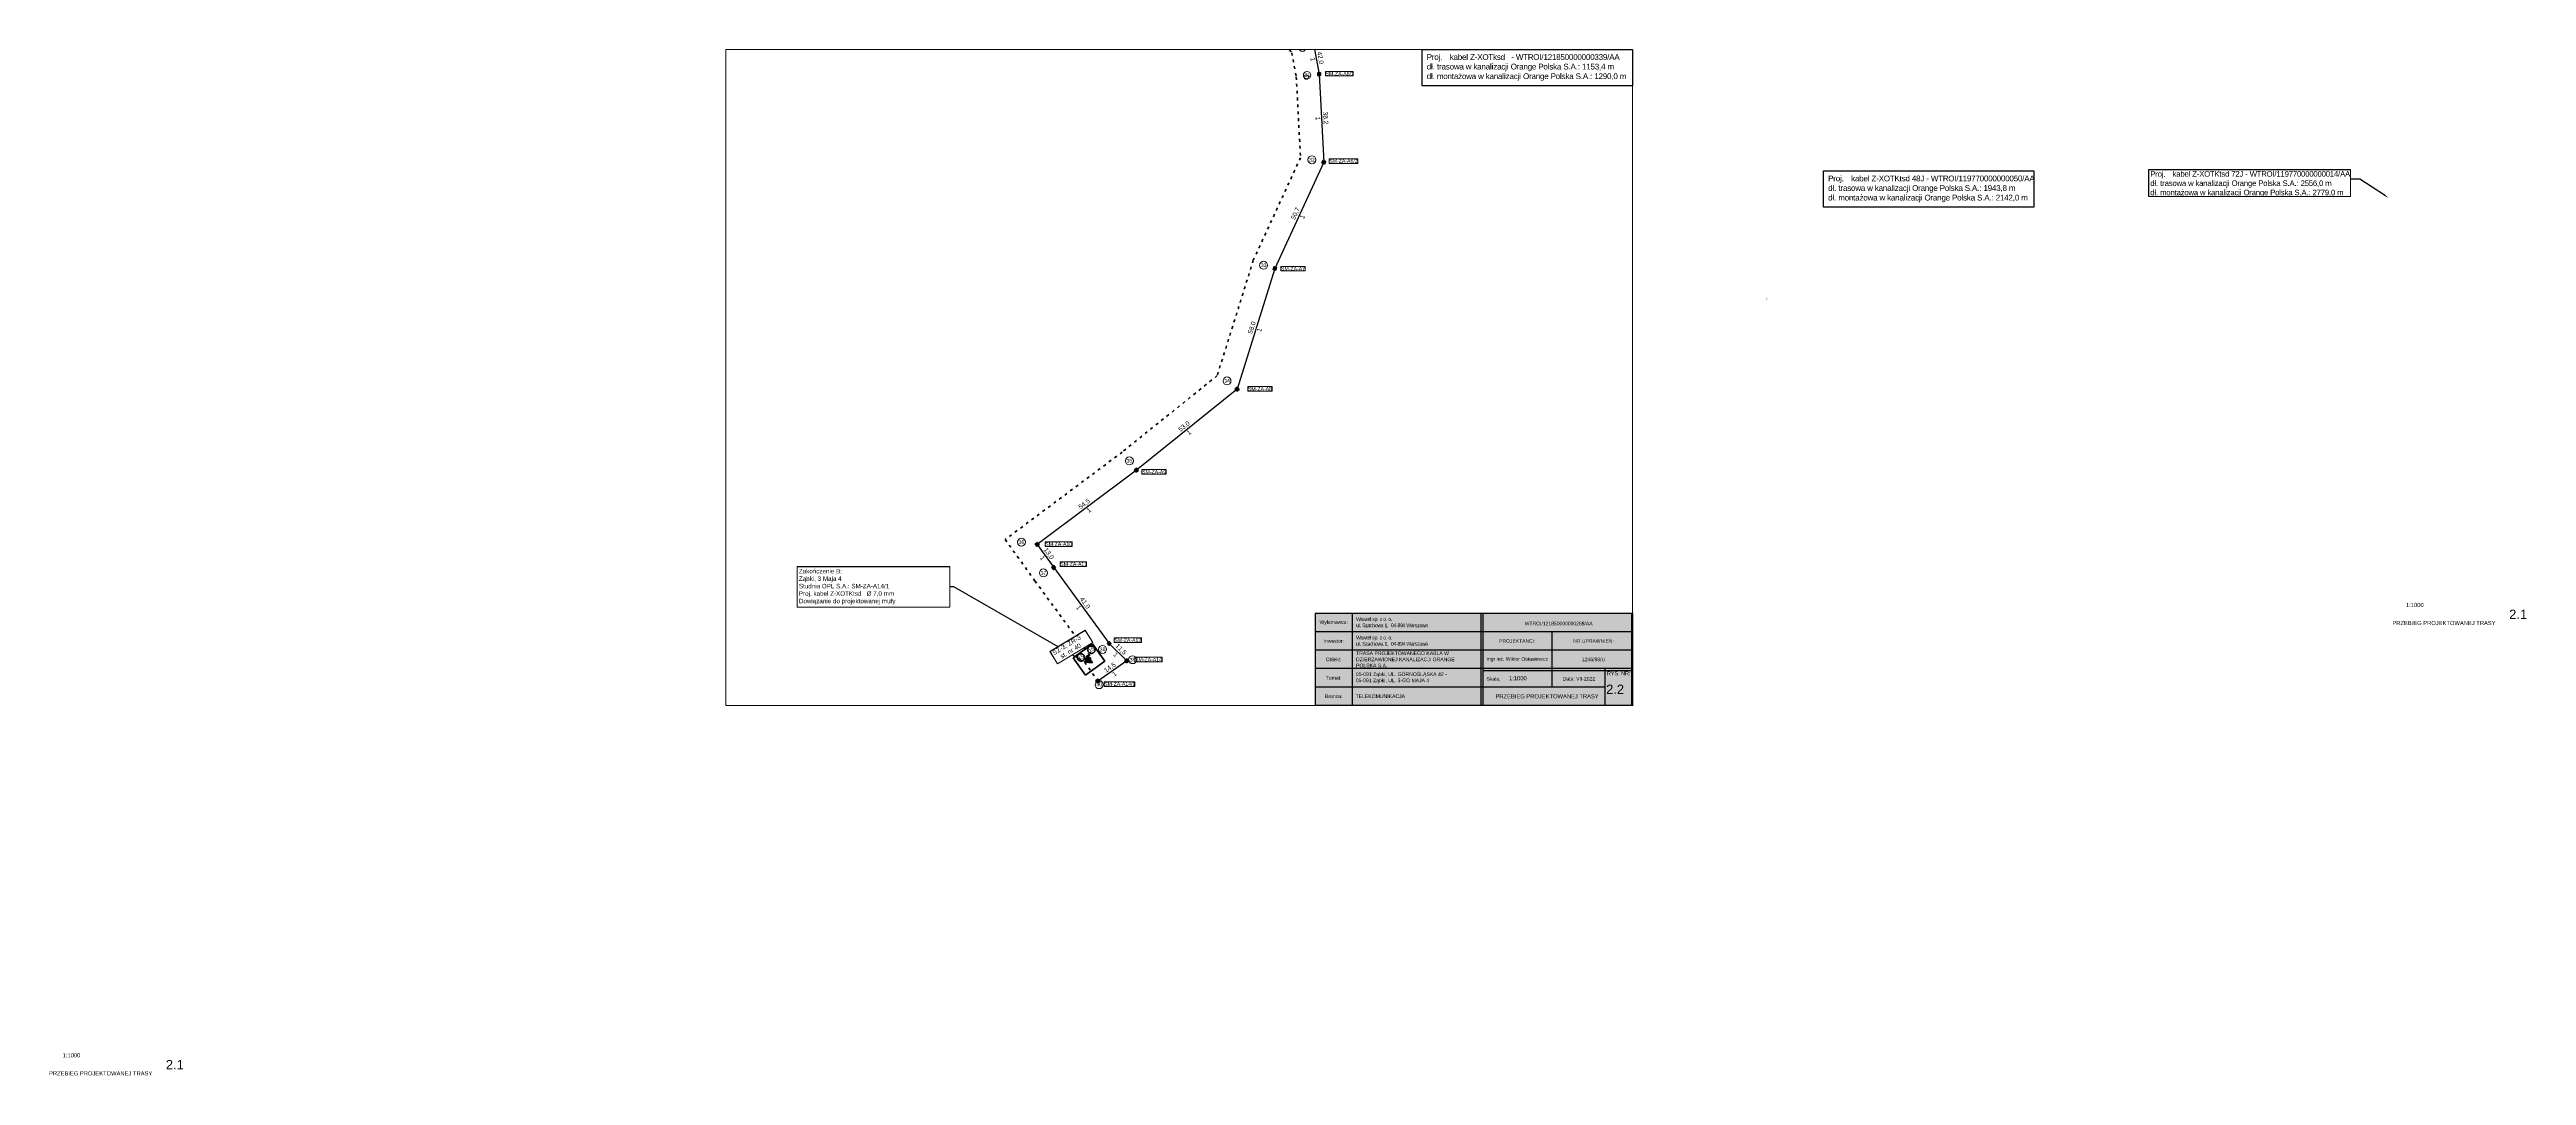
# Paper-space layout '2.1 (12)' of a CAD drawing. Header units: metres. Extents: x -294 to 783, y -161 to 285.
# The model-space entities are those that its viewports show. They can reach past a viewport. Long polylines and large blocks are cut down to what shows.
import ezdxf
from ezdxf import colors
from ezdxf.entities.mleader import LeaderData, LeaderLine
from ezdxf.math import Vec2, Vec3

# ---------------------------------------------------------------- set-up
doc = ezdxf.new("R2010")
doc.units = ezdxf.units.M
doc.set_wipeout_variables(frame=1)
doc.linetypes.add('ACAD_ISO03W100', pattern=[30, 12, -18])
for name, color, linetype, lineweight in [('_liczba', 7, 'Continuous', 20), ('kabel projektowany', 30, 'ACAD_ISO03W100', 50), ('kanalizacja instniejaca', 7, 'Continuous', 40), ('l. porządkowa studni', 7, 'Continuous', 20), ('Nazwa studni', 7, 'Continuous', 20), ('obramowanie ramek', 7, 'Continuous', 20), ('Otworówka', 7, 'Continuous', 20), ('wymiarowanie', 7, 'Continuous', 18), ('wymiary', 7, 'Continuous', 20), ('Światłowód', 30, 'ACAD_ISO03W100', 40)]:
    doc.layers.add(name, color=color, linetype=linetype, lineweight=lineweight)
doc.styles.add('nowy ja', font='Lato-Light.ttf', dxfattribs={"height": 2})
doc.styles.get("Standard").update_dxf_attribs({"font": 'arial.ttf'})
doc.dimstyles.new('długości', dxfattribs={"dimtxt": 2, "dimasz": 0.18, "dimexe": 0.18, "dimexo": 0.0625, "dimgap": 0.5, "dimtad": 1, "dimdec": 0, "dimzin": 0, "dimdsep": 46, "dimtxsty": 'Standard', "dimblk": 'NONE', "dimcen": 0.09, "dimse1": 1, "dimse2": 1, "dimsd1": 1, "dimsd2": 1, "dimclrt": 256, "dimadec": 0, "dimazin": 0, "dimtfac": 1, "dimtdec": 0, "dimtofl": 0, "dimtmove": 1, "dimatfit": 3, "dimfxl": 1, "dimtfill": 1, "dimtolj": 1, "dimtzin": 0, "dimarcsym": 0})
doc.dimstyles.new('liczba kanałów', dxfattribs={"dimtxt": 2, "dimasz": 0.18, "dimexe": 0.18, "dimexo": 0.0625, "dimgap": 0.5, "dimtad": 4, "dimdec": 0, "dimzin": 0, "dimdsep": 46, "dimtxsty": 'Standard', "dimblk": 'NONE', "dimcen": 0.09, "dimse1": 1, "dimse2": 1, "dimsd1": 1, "dimsd2": 1, "dimclrt": 7, "dimadec": 0, "dimazin": 0, "dimtfac": 1, "dimtdec": 0, "dimtofl": 0, "dimtmove": 1, "dimatfit": 3, "dimfxl": 1, "dimtfill": 1, "dimtolj": 1, "dimtzin": 0, "dimarcsym": 0})
picture_1 = doc.add_image_def('image1.jpg', size_in_pixel=(9042, 7042))

# ---------------------------------------------------------------- blocks, each defined once
blk = doc.blocks.new('studnia')
at = {"layer": 'kanalizacja instniejaca', "lineweight": 70}
blk.add_lwpolyline([(0.5999999999985448, 0.5999999999994543), (0.5999999999985448, -0.6000000000003638), (-0.6000000000021828, -0.6000000000003638), (-0.6000000000021828, 0.5999999999994543), (0.5999999999985448, 0.5999999999994543)], dxfattribs=at)
at = {"layer": 'kanalizacja instniejaca', "lineweight": 100}
for points in [[(-0.6000000000021828, 0.5999999999994543), (0.5999999999985448, -0.6000000000003638)], [(-0.6000000000021828, -0.6000000000003638), (0.5999999999985448, 0.5999999999994543)]]:
    blk.add_lwpolyline(points, dxfattribs=at)
blk = doc.blocks.new('*D34')
at = {"layer": 'wymiary', "transparency": 16777216, "insert": (7507761.254225042, 5795618.604292582), "char_height": 2, "attachment_point": 5, "rotation": 280.57479113108354, "bg_fill": 3, "box_fill_scale": 1.1, "bg_fill_color": 9, "bg_fill_true_color": 13158600, "bg_fill_transparency": 0}
blk.add_mtext('\\A1;42,0', dxfattribs=at)
at = {"layer": 'Defpoints', "color": 0, "transparency": 16777216}
for p in [(7507758.31253, 5795625.08768), (7507760.84991, 5795611.49624), (7507760.84991, 5795611.49624)]:
    blk.add_point(p, dxfattribs=at)
blk = doc.blocks.new('_None')
blk = doc.blocks.new('*D35')
at = {"layer": 'Defpoints', "color": 0, "transparency": 16777216}
for p in [(7507760.849910001, 5795611.496240001), (7507762.859760001, 5795573.268890001), (7507762.859760002, 5795573.268890001)]:
    blk.add_point(p, dxfattribs=at)
at = {"layer": 'wymiary', "transparency": 16777216, "insert": (7507763.554397565, 5795592.471921596), "char_height": 2, "attachment_point": 5, "rotation": 273.0096250752048, "bg_fill": 3, "box_fill_scale": 1.1, "bg_fill_color": 9, "bg_fill_true_color": 13158600, "bg_fill_transparency": 0}
blk.add_mtext('\\A1;38,2', dxfattribs=at)
blk = doc.blocks.new('*D36')
at = {"layer": 'Defpoints', "color": 0, "transparency": 16777216}
for p in [(7507762.859759999, 5795573.268890001), (7507741.588, 5795527.06962), (7507741.588, 5795527.06962)]:
    blk.add_point(p, dxfattribs=at)
at = {"layer": 'wymiary', "transparency": 16777216, "insert": (7507750.677966451, 5795550.881047676), "char_height": 2, "attachment_point": 5, "rotation": 65.27700320449765, "bg_fill": 3, "box_fill_scale": 1.1, "bg_fill_color": 9, "bg_fill_true_color": 13158600, "bg_fill_transparency": 0}
blk.add_mtext('\\A1;50,7', dxfattribs=at)
blk = doc.blocks.new('*D37')
at = {"layer": 'Defpoints', "color": 0, "transparency": 16777216}
for p in [(7507741.588000001, 5795527.06962), (7507725.166780001, 5795474.62607), (7507725.166780001, 5795474.62607)]:
    blk.add_point(p, dxfattribs=at)
at = {"layer": 'wymiary', "transparency": 16777216, "insert": (7507731.753238807, 5795501.356402184), "char_height": 2, "attachment_point": 5, "rotation": 72.61352299471898, "bg_fill": 3, "box_fill_scale": 1.1, "bg_fill_color": 9, "bg_fill_true_color": 13158600, "bg_fill_transparency": 0}
blk.add_mtext('\\A1;58,0', dxfattribs=at)
blk = doc.blocks.new('*D38')
at = {"layer": 'Defpoints', "color": 0, "transparency": 16777216}
for p in [(7507725.16678, 5795474.62607), (7507681.41008, 5795439.422720001), (7507681.41008, 5795439.422720001)]:
    blk.add_point(p, dxfattribs=at)
at = {"layer": 'wymiary', "transparency": 16777216, "insert": (7507702.221600745, 5795458.35043152), "char_height": 2, "attachment_point": 5, "rotation": 38.81753990781945, "bg_fill": 3, "box_fill_scale": 1.1, "bg_fill_color": 9, "bg_fill_true_color": 13158600, "bg_fill_transparency": 0}
blk.add_mtext('\\A1;53,0', dxfattribs=at)
blk = doc.blocks.new('*D39')
at = {"layer": 'Defpoints', "color": 0, "transparency": 16777216}
for p in [(7507681.41008, 5795439.42272), (7507638.27174, 5795407.19038), (7507638.27174, 5795407.19038)]:
    blk.add_point(p, dxfattribs=at)
at = {"layer": 'wymiary', "transparency": 16777216, "insert": (7507658.824671287, 5795424.666639), "char_height": 2, "attachment_point": 5, "rotation": 36.76655057543033, "bg_fill": 3, "box_fill_scale": 1.1, "bg_fill_color": 9, "bg_fill_true_color": 13158600, "bg_fill_transparency": 0}
blk.add_mtext('\\A1;54,5', dxfattribs=at)
blk = doc.blocks.new('*D40')
at = {"layer": 'wymiary', "transparency": 16777216, "insert": (7507643.255537417, 5795403.140318211), "char_height": 2, "attachment_point": 5, "rotation": 305.5332570454948, "bg_fill": 3, "box_fill_scale": 1.1, "bg_fill_color": 9, "bg_fill_true_color": 13158600, "bg_fill_transparency": 0}
blk.add_mtext('\\A1;13,0', dxfattribs=at)
at = {"layer": 'Defpoints', "color": 0, "transparency": 16777216}
for p in [(7507638.271739998, 5795407.190379999), (7507645.469379999, 5795397.112039998), (7507645.469379998, 5795397.112039997)]:
    blk.add_point(p, dxfattribs=at)
blk = doc.blocks.new('*D41')
at = {"layer": 'Defpoints', "color": 0, "transparency": 16777216}
for p in [(7507645.469380001, 5795397.112040001), (7507669.656560001, 5795364.136230001), (7507669.656560001, 5795364.136230001)]:
    blk.add_point(p, dxfattribs=at)
at = {"layer": 'wymiary', "transparency": 16777216, "insert": (7507658.935301058, 5795381.630715833), "char_height": 2, "attachment_point": 5, "rotation": 306.2593956151048, "bg_fill": 3, "box_fill_scale": 1.1, "bg_fill_color": 9, "bg_fill_true_color": 13158600, "bg_fill_transparency": 0}
blk.add_mtext('\\A1;41,0', dxfattribs=at)
blk = doc.blocks.new('*D42')
at = {"layer": 'wymiary', "transparency": 16777216, "insert": (7507674.651969636, 5795361.567356379), "char_height": 2, "attachment_point": 5, "rotation": 315.1489429282175, "bg_fill": 3, "box_fill_scale": 1.1, "bg_fill_color": 9, "bg_fill_true_color": 13158600, "bg_fill_transparency": 0}
blk.add_mtext('\\A1;11,5', dxfattribs=at)
at = {"layer": 'Defpoints', "color": 0, "transparency": 16777216}
for p in [(7507669.65656, 5795364.13623), (7507677.246779999, 5795356.58537), (7507677.246779999, 5795356.58537)]:
    blk.add_point(p, dxfattribs=at)
blk = doc.blocks.new('*D43')
at = {"layer": 'wymiary', "transparency": 16777216, "insert": (7507669.9954801, 5795353.582856233), "char_height": 2, "attachment_point": 5, "rotation": 35.01682936076764, "bg_fill": 3, "box_fill_scale": 1.1, "bg_fill_color": 9, "bg_fill_true_color": 13158600, "bg_fill_transparency": 0}
blk.add_mtext('\\A1;14,5', dxfattribs=at)
at = {"layer": 'Defpoints', "color": 0, "transparency": 16777216}
for p in [(7507664.697349999, 5795347.79267), (7507664.697349999, 5795347.79267), (7507677.246780001, 5795356.585370001)]:
    blk.add_point(p, dxfattribs=at)
blk = doc.blocks.new('*D74')
at = {"layer": 'Defpoints', "color": 0, "transparency": 16777216}
blk.add_point((7507758.31253, 5795625.08768), dxfattribs=at)
at = {"layer": '_liczba', "color": 7, "transparency": 16777216, "insert": (7507758.102672459, 5795618.015930605), "char_height": 2, "attachment_point": 5, "rotation": 280.57479113108354, "bg_fill": 3, "box_fill_scale": 1.1, "bg_fill_color": 9, "bg_fill_true_color": 13158600, "bg_fill_transparency": 0}
blk.add_mtext('\\A1;1', dxfattribs=at)
at = {"layer": 'Defpoints', "color": 0, "transparency": 16777216}
blk.add_point((7507760.84991, 5795611.49624), dxfattribs=at)
blk.add_point((7507760.84991, 5795611.49624), dxfattribs=at)
blk = doc.blocks.new('*D75')
at = {"layer": 'Defpoints', "color": 0, "transparency": 16777216}
for p in [(7507760.84991, 5795611.49624), (7507762.85976, 5795573.26889), (7507762.85976, 5795573.26889)]:
    blk.add_point(p, dxfattribs=at)
at = {"layer": '_liczba', "color": 7, "transparency": 16777216, "insert": (7507760.352816782, 5795592.303594543), "char_height": 2, "attachment_point": 5, "rotation": 273.0096250752048, "bg_fill": 3, "box_fill_scale": 1.1, "bg_fill_color": 9, "bg_fill_true_color": 13158600, "bg_fill_transparency": 0}
blk.add_mtext('\\A1;1', dxfattribs=at)
blk = doc.blocks.new('*D76')
at = {"layer": 'Defpoints', "color": 0, "transparency": 16777216}
for p in [(7507762.85976, 5795573.26889), (7507741.588, 5795527.06962), (7507741.588, 5795527.06962)]:
    blk.add_point(p, dxfattribs=at)
at = {"layer": '_liczba', "color": 7, "transparency": 16777216, "insert": (7507753.590108206, 5795549.540195742), "char_height": 2, "attachment_point": 5, "rotation": 65.27700320449763, "bg_fill": 3, "box_fill_scale": 1.1, "bg_fill_color": 9, "bg_fill_true_color": 13158600, "bg_fill_transparency": 0}
blk.add_mtext('\\A1;1', dxfattribs=at)
blk = doc.blocks.new('*D77')
at = {"layer": 'Defpoints', "color": 0, "transparency": 16777216}
for p in [(7507741.588, 5795527.06962), (7507725.16678, 5795474.62607), (7507725.16678, 5795474.62607)]:
    blk.add_point(p, dxfattribs=at)
at = {"layer": '_liczba', "color": 7, "transparency": 16777216, "insert": (7507734.812762097, 5795500.398398672), "char_height": 2, "attachment_point": 5, "rotation": 72.61352299471899, "bg_fill": 3, "box_fill_scale": 1.1, "bg_fill_color": 9, "bg_fill_true_color": 13158600, "bg_fill_transparency": 0}
blk.add_mtext('\\A1;1', dxfattribs=at)
blk = doc.blocks.new('*D78')
at = {"layer": 'Defpoints', "color": 0, "transparency": 16777216}
for p in [(7507725.16678, 5795474.62607), (7507681.41008, 5795439.42272), (7507681.41008, 5795439.42272)]:
    blk.add_point(p, dxfattribs=at)
at = {"layer": '_liczba', "color": 7, "transparency": 16777216, "insert": (7507704.231259061, 5795455.852486975), "char_height": 2, "attachment_point": 5, "rotation": 38.81753990781945, "bg_fill": 3, "box_fill_scale": 1.1, "bg_fill_color": 9, "bg_fill_true_color": 13158600, "bg_fill_transparency": 0}
blk.add_mtext('\\A1;1', dxfattribs=at)
blk = doc.blocks.new('*D79')
at = {"layer": 'Defpoints', "color": 0, "transparency": 16777216}
for p in [(7507681.41008, 5795439.42272), (7507638.27174, 5795407.19038), (7507638.27174, 5795407.19038)]:
    blk.add_point(p, dxfattribs=at)
at = {"layer": '_liczba', "color": 7, "transparency": 16777216, "insert": (7507660.741193793, 5795422.101649941), "char_height": 2, "attachment_point": 5, "rotation": 36.76655057543032, "bg_fill": 3, "box_fill_scale": 1.1, "bg_fill_color": 9, "bg_fill_true_color": 13158600, "bg_fill_transparency": 0}
blk.add_mtext('\\A1;1', dxfattribs=at)
blk = doc.blocks.new('*D80')
at = {"layer": '_liczba', "color": 7, "transparency": 16777216, "insert": (7507640.64656192, 5795401.277068272), "char_height": 2, "attachment_point": 5, "rotation": 305.53325704549474, "bg_fill": 3, "box_fill_scale": 1.1, "bg_fill_color": 9, "bg_fill_true_color": 13158600, "bg_fill_transparency": 0}
blk.add_mtext('\\A1;1', dxfattribs=at)
at = {"layer": 'Defpoints', "color": 0, "transparency": 16777216}
for p in [(7507638.27174, 5795407.19038), (7507645.46938, 5795397.11204), (7507645.46938, 5795397.11204)]:
    blk.add_point(p, dxfattribs=at)
blk = doc.blocks.new('*D81')
at = {"layer": 'Defpoints', "color": 0, "transparency": 16777216}
for p in [(7507645.46938, 5795397.11204), (7507669.65656, 5795364.13623), (7507669.65656, 5795364.13623)]:
    blk.add_point(p, dxfattribs=at)
at = {"layer": '_liczba', "color": 7, "transparency": 16777216, "insert": (7507656.350148362, 5795379.734551538), "char_height": 2, "attachment_point": 5, "rotation": 306.2593956151048, "bg_fill": 3, "box_fill_scale": 1.1, "bg_fill_color": 9, "bg_fill_true_color": 13158600, "bg_fill_transparency": 0}
blk.add_mtext('\\A1;1', dxfattribs=at)
blk = doc.blocks.new('*D82')
at = {"layer": '_liczba', "color": 7, "transparency": 16777216, "insert": (7507672.39088415, 5795359.294484643), "char_height": 2, "attachment_point": 5, "rotation": 315.1489429282175, "bg_fill": 3, "box_fill_scale": 1.1, "bg_fill_color": 9, "bg_fill_true_color": 13158600, "bg_fill_transparency": 0}
blk.add_mtext('\\A1;1', dxfattribs=at)
at = {"layer": 'Defpoints', "color": 0, "transparency": 16777216}
for p in [(7507669.65656, 5795364.13623), (7507677.24678, 5795356.58537), (7507677.24678, 5795356.58537)]:
    blk.add_point(p, dxfattribs=at)
blk = doc.blocks.new('*D83')
at = {"layer": 'Defpoints', "color": 0, "transparency": 16777216}
blk.add_point((7507664.69735, 5795347.79267), dxfattribs=at)
blk.add_point((7507664.69735, 5795347.79267), dxfattribs=at)
at = {"layer": '_liczba', "color": 7, "transparency": 16777216, "insert": (7507671.83513903, 5795350.957192789), "char_height": 2, "attachment_point": 5, "rotation": 35.01682936076761, "bg_fill": 3, "box_fill_scale": 1.1, "bg_fill_color": 9, "bg_fill_true_color": 13158600, "bg_fill_transparency": 0}
blk.add_mtext('\\A1;1', dxfattribs=at)
at = {"layer": 'Defpoints', "color": 0, "transparency": 16777216}
blk.add_point((7507677.24678, 5795356.58537), dxfattribs=at)

msp = doc.modelspace()

# ---------------------------------------------------------------- linework, layer by layer
msp.add_lwpolyline([(7507758.31253, 5795625.08768), (7507760.84991, 5795611.49624), (7507762.85976, 5795573.26889), (7507741.588, 5795527.06962), (7507725.16678, 5795474.62607), (7507681.41008, 5795439.42272), (7507638.27174, 5795407.19038), (7507645.46938, 5795397.11204), (7507669.65656, 5795364.13623), (7507677.24678, 5795356.58537), (7507664.69735, 5795347.79267)])
at = {"layer": 'Światłowód', "ltscale": 0.1}
msp.add_lwpolyline([(7507715.437620386, 5795663.672153367), (7507748.930695792, 5795620.851030523), (7507750.898415338, 5795610.310968672), (7507752.743946728, 5795575.208958866), (7507732.23646433, 5795530.669592291), (7507716.531427864, 5795480.513278378), (7507675.281124876, 5795447.326386915), (7507624.445973667, 5795409.343101565), (7507637.368425, 5795391.248718105), (7507661.783913374, 5795357.961641826), (7507658.959179807, 5795355.982505336), (7507664.69735, 5795347.79267)], dxfattribs=at)

# ---------------------------------------------------------------- block references
for p, rotation in [((7507760.84991, 5795611.49624), 273.0096250752048), ((7507762.85976, 5795573.26889), 245.2770032044976), ((7507741.588, 5795527.06962), 252.613522994719), ((7507725.16678, 5795474.62607), 218.8175399078194), ((7507681.41008, 5795439.42272), 216.7665505754303), ((7507638.27174, 5795407.19038), 305.5332570454948), ((7507645.46938, 5795397.11204), 306.2593956151048), ((7507669.65656, 5795364.13623), 315.1489429282175), ((7507677.24678, 5795356.58537), 215.0168293607676), ((7507664.69735, 5795347.79267), 215.0168293607676)]:
    msp.add_blockref('studnia', p, dxfattribs=dict(rotation=rotation))

# ---------------------------------------------------------------- texts
at = {"layer": 'Nazwa studni'}
msp.add_text('36', height=1.599999999999999, rotation=3.637438932754592, dxfattribs=at).set_placement((7507630.264632294, 5795407.298434439))

# ---------------------------------------------------------------- pictures from other files: only their frames are drawn
image = msp.add_image(picture_1, insert=(7507120.608, 5795317.4225), size_in_units=(862.2289157900118, 671.5124999992549))
image.dxf.flags = 7

# ---------------------------------------------------------------- next in the draw order: dimensions: what is measured, and where the dimension line sits
at = {"layer": 'wymiary'}
dim = msp.add_aligned_dim(p1=(7507758.31253, 5795625.08768), p2=(7507760.84991, 5795611.49624), distance=0, text='42,0', dimstyle='długości', dxfattribs=at)
dim.commit()
dim.dimension.update_dxf_attribs({"geometry": '*D34', "text_midpoint": (7507761.254225042, 5795618.604292582)})

# ---------------------------------------------------------------- next in the draw order: dimensions: what is measured, and where the dimension line sits
dim = msp.add_aligned_dim(p1=(7507760.84991, 5795611.49624), p2=(7507762.85976, 5795573.26889), distance=1.9089740442287194e-09, text='<>,2', dimstyle='długości', dxfattribs=at)
dim.commit()
dim.dimension.update_dxf_attribs({"geometry": '*D35', "text_midpoint": (7507763.554397565, 5795592.471921596)})

# ---------------------------------------------------------------- next in the draw order: dimensions: what is measured, and where the dimension line sits
at = {"layer": '_liczba'}
dim = msp.add_aligned_dim(p1=(7507758.31253, 5795625.08768), p2=(7507760.84991, 5795611.49624), distance=0, text='1', dimstyle='liczba kanałów', dxfattribs=at)
dim.commit()
dim.dimension.update_dxf_attribs({"geometry": '*D74', "text_midpoint": (7507758.102672459, 5795618.015930605)})
at = {"layer": 'wymiary'}
dim = msp.add_aligned_dim(p1=(7507762.85976, 5795573.26889), p2=(7507741.588, 5795527.06962), distance=0, text='50,7', dimstyle='długości', dxfattribs=at)
dim.commit()
dim.dimension.update_dxf_attribs({"geometry": '*D36', "text_midpoint": (7507750.677966451, 5795550.881047676)})

# ---------------------------------------------------------------- next in the draw order: linework, layer by layer
at = {"layer": '_liczba'}
msp.add_circle((7507753.518232762, 5795623.1677233), 1.724995020081669, dxfattribs=at)

# ---------------------------------------------------------------- next in the draw order: texts
at = {"layer": 'Nazwa studni'}
msp.add_text('30', height=1.599999999999999, rotation=3.637438932754592, dxfattribs=at).set_placement((7507752.334223463, 5795622.301776203))

# ---------------------------------------------------------------- next in the draw order: dimensions: what is measured, and where the dimension line sits
at = {"layer": '_liczba'}
dim = msp.add_aligned_dim(p1=(7507760.84991, 5795611.49624), p2=(7507762.85976, 5795573.26889), distance=0, text='1', dimstyle='liczba kanałów', dxfattribs=at)
dim.commit()
dim.dimension.update_dxf_attribs({"geometry": '*D75', "text_midpoint": (7507760.352816782, 5795592.303594543)})
at = {"layer": 'wymiary'}
dim = msp.add_aligned_dim(p1=(7507741.588, 5795527.06962), p2=(7507725.16678, 5795474.62607), distance=8.887721743425395e-10, text='58,0', dimstyle='długości', dxfattribs=at)
dim.commit()
dim.dimension.update_dxf_attribs({"geometry": '*D37', "text_midpoint": (7507731.753238807, 5795501.356402184)})

# ---------------------------------------------------------------- next in the draw order: linework, layer by layer
at = {"layer": '_liczba'}
msp.add_lwpolyline([(7507763.552817876, 5795612.739774486), (7507763.552817876, 5795610.733204227), (7507775.689811055, 5795610.733204227), (7507775.689811055, 5795612.739774486)], close=True, dxfattribs=at)
for centre, radius in [((7507755.585271157, 5795611.077015118), 1.604646954736705), ((7507755.206566376, 5795610.274879166), 0.9410097895167653)]:
    msp.add_circle(centre, radius, dxfattribs=at)

# ---------------------------------------------------------------- next in the draw order: texts
at = {"layer": 'l. porządkowa studni'}
msp.add_text('SM-ZA-A6/1', height=1.6, dxfattribs=at).set_placement((7507763.628408599, 5795610.936489357))
at = {"layer": 'Nazwa studni'}
msp.add_text('31', height=1.599999999999999, rotation=3.637438932754592, dxfattribs=at).set_placement((7507754.552661567, 5795610.220692607))

# ---------------------------------------------------------------- next in the draw order: dimensions: what is measured, and where the dimension line sits
at = {"layer": '_liczba'}
dim = msp.add_aligned_dim(p1=(7507762.85976, 5795573.26889), p2=(7507741.588, 5795527.06962), distance=0, text='1', dimstyle='liczba kanałów', dxfattribs=at)
dim.commit()
dim.dimension.update_dxf_attribs({"geometry": '*D76', "text_midpoint": (7507753.590108206, 5795549.540195742)})
at = {"layer": 'wymiary'}
dim = msp.add_aligned_dim(p1=(7507725.16678, 5795474.62607), p2=(7507681.41008, 5795439.42272), distance=-7.25634563744952e-10, text='53,0', dimstyle='długości', dxfattribs=at)
dim.commit()
dim.dimension.update_dxf_attribs({"geometry": '*D38', "text_midpoint": (7507702.221600745, 5795458.35043152)})

# ---------------------------------------------------------------- next in the draw order: linework, layer by layer
at = {"layer": '_liczba'}
msp.add_lwpolyline([(7507765.203542635, 5795574.773105245), (7507765.203542635, 5795572.766534986), (7507777.633032403, 5795572.766534986), (7507777.633032403, 5795574.773105245)], close=True, dxfattribs=at)
msp.add_circle((7507757.698409254, 5795574.306761056), 1.720560346998143, dxfattribs=at)

# ---------------------------------------------------------------- next in the draw order: texts
at = {"layer": 'l. porządkowa studni'}
msp.add_text('SM-ZA-A6/2', height=1.6, dxfattribs=at).set_placement((7507765.279133358, 5795572.969820116))
at = {"layer": 'Nazwa studni'}
msp.add_text('32', height=1.599999999999999, rotation=3.637438932754592, dxfattribs=at).set_placement((7507756.519845988, 5795573.441160168))

# ---------------------------------------------------------------- next in the draw order: dimensions: what is measured, and where the dimension line sits
at = {"layer": '_liczba'}
dim = msp.add_aligned_dim(p1=(7507741.588, 5795527.06962), p2=(7507725.16678, 5795474.62607), distance=0, text='1', dimstyle='liczba kanałów', dxfattribs=at)
dim.commit()
dim.dimension.update_dxf_attribs({"geometry": '*D77', "text_midpoint": (7507734.812762097, 5795500.398398672)})
at = {"layer": 'wymiary'}
dim = msp.add_aligned_dim(p1=(7507681.41008, 5795439.42272), p2=(7507638.27174, 5795407.19038), distance=0, text='<>,5', dimstyle='długości', dxfattribs=at)
dim.commit()
dim.dimension.update_dxf_attribs({"geometry": '*D39', "text_midpoint": (7507658.824671287, 5795424.666639)})

# ---------------------------------------------------------------- next in the draw order: linework, layer by layer
at = {"layer": '_liczba'}
msp.add_lwpolyline([(7507744.202655542, 5795528.011741355), (7507744.202655542, 5795526.005171096), (7507754.784396333, 5795526.005171096), (7507754.784396333, 5795528.011741355)], close=True, dxfattribs=at)
msp.add_circle((7507736.694801501, 5795528.497071214), 1.72721505188597, dxfattribs=at)

# ---------------------------------------------------------------- next in the draw order: texts
at = {"layer": 'l. porządkowa studni'}
msp.add_text('SM-ZA-A7', height=1.6, dxfattribs=at).set_placement((7507744.278246265, 5795526.208456226))
at = {"layer": 'Nazwa studni'}
msp.add_text('33', height=1.599999999999999, rotation=3.637438932754592, dxfattribs=at).set_placement((7507735.508069186, 5795527.630951012))

# ---------------------------------------------------------------- next in the draw order: dimensions: what is measured, and where the dimension line sits
at = {"layer": '_liczba'}
dim = msp.add_aligned_dim(p1=(7507725.16678, 5795474.62607), p2=(7507681.41008, 5795439.42272), distance=0, text='1', dimstyle='liczba kanałów', dxfattribs=at)
dim.commit()
dim.dimension.update_dxf_attribs({"geometry": '*D78', "text_midpoint": (7507704.231259061, 5795455.852486975)})
at = {"layer": 'wymiary'}
dim = msp.add_aligned_dim(p1=(7507638.27174, 5795407.19038), p2=(7507645.46938, 5795397.11204), distance=-3.1395646592035404e-09, text='13,0', dimstyle='długości', dxfattribs=at)
dim.commit()
dim.dimension.update_dxf_attribs({"geometry": '*D40', "text_midpoint": (7507643.255537417, 5795403.140318211)})

# ---------------------------------------------------------------- next in the draw order: linework, layer by layer
at = {"layer": '_liczba'}
msp.add_lwpolyline([(7507729.823008838, 5795475.775473723), (7507729.823008838, 5795473.768903464), (7507740.408023844, 5795473.768903464), (7507740.408023844, 5795475.775473723)], close=True, dxfattribs=at)
msp.add_circle((7507720.807051689, 5795478.226005509), 1.724551229165291, dxfattribs=at)

# ---------------------------------------------------------------- next in the draw order: texts
at = {"layer": 'l. porządkowa studni'}
msp.add_text('SM-ZA-A8', height=1.6, dxfattribs=at).set_placement((7507729.898599561, 5795473.972188594))
at = {"layer": 'Nazwa studni'}
msp.add_text('34', height=1.599999999999999, rotation=3.637438932754592, dxfattribs=at).set_placement((7507719.623586993, 5795477.360093033))

# ---------------------------------------------------------------- next in the draw order: dimensions: what is measured, and where the dimension line sits
at = {"layer": '_liczba'}
dim = msp.add_aligned_dim(p1=(7507681.41008, 5795439.42272), p2=(7507638.27174, 5795407.19038), distance=0, text='1', dimstyle='liczba kanałów', dxfattribs=at)
dim.commit()
dim.dimension.update_dxf_attribs({"geometry": '*D79', "text_midpoint": (7507660.741193793, 5795422.101649941)})
at = {"layer": 'wymiary'}
dim = msp.add_aligned_dim(p1=(7507645.46938, 5795397.11204), p2=(7507669.65656, 5795364.13623), distance=1.301792332528083e-09, text='<>,0', dimstyle='długości', dxfattribs=at)
dim.commit()
dim.dimension.update_dxf_attribs({"geometry": '*D41', "text_midpoint": (7507658.935301058, 5795381.630715833)})

# ---------------------------------------------------------------- next in the draw order: linework, layer by layer
at = {"layer": '_liczba'}
msp.add_lwpolyline([(7507683.841153866, 5795439.690997521), (7507683.841153866, 5795437.684427262), (7507694.426168872, 5795437.684427262), (7507694.426168872, 5795439.690997521)], close=True, dxfattribs=at)
msp.add_circle((7507678.369448412, 5795443.493774934), 1.732105393657065, dxfattribs=at)

# ---------------------------------------------------------------- next in the draw order: texts
at = {"layer": 'l. porządkowa studni'}
msp.add_text('SM-ZA-A9', height=1.6, dxfattribs=at).set_placement((7507683.916744589, 5795437.887712392))
at = {"layer": 'Nazwa studni'}
msp.add_text('35', height=1.599999999999999, rotation=3.637438932754592, dxfattribs=at).set_placement((7507677.176725461, 5795442.627273903))

# ---------------------------------------------------------------- next in the draw order: dimensions: what is measured, and where the dimension line sits
at = {"layer": '_liczba'}
dim = msp.add_aligned_dim(p1=(7507638.27174, 5795407.19038), p2=(7507645.46938, 5795397.11204), distance=0, text='1', dimstyle='liczba kanałów', dxfattribs=at)
dim.commit()
dim.dimension.update_dxf_attribs({"geometry": '*D80', "text_midpoint": (7507640.64656192, 5795401.277068272)})
at = {"layer": 'wymiary'}
dim = msp.add_aligned_dim(p1=(7507669.65656, 5795364.13623), p2=(7507677.24678, 5795356.58537), distance=-6.568308190905782e-10, text='<>,5', dimstyle='długości', dxfattribs=at)
dim.commit()
dim.dimension.update_dxf_attribs({"geometry": '*D42', "text_midpoint": (7507674.651969636, 5795361.567356379)})

# ---------------------------------------------------------------- next in the draw order: linework, layer by layer
at = {"layer": '_liczba'}
msp.add_lwpolyline([(7507641.747672756, 5795408.327227274), (7507641.747672756, 5795406.320657015), (7507653.567067026, 5795406.320657015), (7507653.567067026, 5795408.327227274)], close=True, dxfattribs=at)
msp.add_circle((7507631.450820006, 5795408.16452002), 1.726770902536034, dxfattribs=at)

# ---------------------------------------------------------------- next in the draw order: texts
at = {"layer": 'l. porządkowa studni'}
msp.add_text('SM-ZA-A10', height=1.6, dxfattribs=at).set_placement((7507641.823263479, 5795406.523942145))

# ---------------------------------------------------------------- next in the draw order: dimensions: what is measured, and where the dimension line sits
at = {"layer": '_liczba'}
dim = msp.add_aligned_dim(p1=(7507645.46938, 5795397.11204), p2=(7507669.65656, 5795364.13623), distance=0, text='1', dimstyle='liczba kanałów', dxfattribs=at)
dim.commit()
dim.dimension.update_dxf_attribs({"geometry": '*D81', "text_midpoint": (7507656.350148362, 5795379.734551538)})
at = {"layer": 'wymiary'}
dim = msp.add_aligned_dim(p1=(7507677.24678, 5795356.58537), p2=(7507664.69735, 5795347.79267), distance=-5.344083846703079e-10, text='14,5', dimstyle='długości', dxfattribs=at)
dim.commit()
dim.dimension.update_dxf_attribs({"geometry": '*D43', "text_midpoint": (7507669.9954801, 5795353.582856233)})

# ---------------------------------------------------------------- next in the draw order: linework, layer by layer
at = {"layer": '_liczba'}
msp.add_lwpolyline([(7507648.261157486, 5795399.625385892), (7507648.261157486, 5795397.618815633), (7507659.777141115, 5795397.618815633), (7507659.777141115, 5795399.625385892)], close=True, dxfattribs=at)
msp.add_circle((7507641.012320051, 5795394.808960332), 1.727215051524861, dxfattribs=at)
at = {"layer": 'kabel projektowany', "ltscale": 1.5}
msp.add_circle((7507657.306463878, 5795358.087125422), 1.599999999999997, dxfattribs=at)

# ---------------------------------------------------------------- next in the draw order: texts
at = {"linetype": 'ByBlock', "ltscale": 1.5, "insert": (7507654.415120183, 5795357.383921639), "char_height": 1.6, "width": 5.840946036882927, "attachment_point": 1, "rotation": 29.91322781449564}
msp.add_mtext('\\pxqc;15', dxfattribs=at)
at = {"layer": 'l. porządkowa studni'}
msp.add_text('SM-ZA-A11', height=1.6, dxfattribs=at).set_placement((7507648.336748209, 5795397.822100762))
at = {"layer": 'Nazwa studni'}
msp.add_text('37', height=1.599999999999999, rotation=3.637438932754592, dxfattribs=at).set_placement((7507639.825587735, 5795393.942840131))

# ---------------------------------------------------------------- next in the draw order: dimensions: what is measured, and where the dimension line sits
at = {"layer": '_liczba'}
dim = msp.add_aligned_dim(p1=(7507669.65656, 5795364.13623), p2=(7507677.24678, 5795356.58537), distance=0, text='1', dimstyle='liczba kanałów', dxfattribs=at)
dim.commit()
dim.dimension.update_dxf_attribs({"geometry": '*D82', "text_midpoint": (7507672.39088415, 5795359.294484643)})

# ---------------------------------------------------------------- next in the draw order: linework, layer by layer
msp.add_lwpolyline([(7507671.772521811, 5795366.593695851), (7507671.772521811, 5795364.586034187), (7507683.597373107, 5795364.586034187), (7507683.597373107, 5795366.593695851)], close=True, dxfattribs=at)

# ---------------------------------------------------------------- next in the draw order: texts
at = {"layer": 'l. porządkowa studni'}
msp.add_text('SM-ZA-A13', height=1.6, dxfattribs=at).set_placement((7507671.848112534, 5795364.790410722))

# ---------------------------------------------------------------- next in the draw order: dimensions: what is measured, and where the dimension line sits
at = {"layer": '_liczba'}
dim = msp.add_aligned_dim(p1=(7507677.24678, 5795356.58537), p2=(7507664.69735, 5795347.79267), distance=0, text='1', dimstyle='liczba kanałów', dxfattribs=at)
dim.commit()
dim.dimension.update_dxf_attribs({"geometry": '*D83', "text_midpoint": (7507671.83513903, 5795350.957192789)})

# ---------------------------------------------------------------- next in the draw order: hatches: boundary and pattern name
at = {"layer": 'kabel projektowany', "ltscale": 2}
h = msp.add_hatch(color=256, dxfattribs=at)
h.dxf.hatch_style = 1
h.paths.add_polyline_path([(7507662.37797732, 5795355.759918086), (7507658.993200976, 5795355.980290322), (7507661.236264649, 5795357.503076645)])
h.paths.add_polyline_path([(7507661.236264649, 5795357.503076645), (7507658.993200976, 5795355.980290322), (7507658.959179807, 5795355.982505336), (7507660.203817689, 5795359.079409126)])

# ---------------------------------------------------------------- next in the draw order: linework, layer by layer
at = {"layer": '_liczba'}
for points in [[(7507680.759801001, 5795358.156658244), (7507680.759801001, 5795356.150087985), (7507692.578103866, 5795356.150087985), (7507692.578103866, 5795358.156658244)], [(7507667.370589136, 5795347.518654292), (7507667.370589136, 5795345.512084033), (7507680.750692819, 5795345.512084033), (7507680.750692819, 5795347.518654292)]]:
    msp.add_lwpolyline(points, close=True, dxfattribs=at)
for centre, radius in [((7507679.762687756, 5795357.096065154), 1.728547927998548), ((7507665.220492767, 5795346.261755906), 1.751439894906897)]:
    msp.add_circle(centre, radius, dxfattribs=at)
at = {"layer": 'kabel projektowany', "ltscale": 1.5}
for points in [[(7507653.91614293, 5795357.849231876), (7507662.291466455, 5795363.918008654), (7507667.670361744, 5795356.496748604), (7507659.295038212, 5795350.427971831)], [(7507660.203817689, 5795359.079409126), (7507662.37797732, 5795355.759918086), (7507658.959179807, 5795355.982505336)]]:
    msp.add_lwpolyline(points, close=True, dxfattribs=at)

# ---------------------------------------------------------------- next in the draw order: texts
at = {"layer": 'l. porządkowa studni'}
for s, p in [('SM-ZA-A14', (7507680.835391724, 5795356.353373115)), ('SM-ZA-A14/1', (7507667.446179859, 5795345.715369163))]:
    msp.add_text(s, height=1.6, dxfattribs=at).set_placement(p)
at = {"layer": 'Nazwa studni'}
for s, p in [('39', (7507678.57432163, 5795356.22984109)), ('40', (7507664.069194285, 5795345.397341453))]:
    msp.add_text(s, height=1.599999999999999, rotation=3.637438932754592, dxfattribs=at).set_placement(p)

# ---------------------------------------------------------------- next in the draw order: wipeouts: each hides what was drawn before it
msp.add_wipeout([(7507647.149396582, 5795355.496148432), (7507662.289277257, 5795364.561529053), (7507659.064085997, 5795369.78280647), (7507643.963220922, 5795360.683656294)]).dxf.layer = 'wymiarowanie'

# ---------------------------------------------------------------- next in the draw order: linework, layer by layer
at = {"layer": '_liczba'}
msp.add_circle((7507666.721394047, 5795361.565465642), 1.728547927998548, dxfattribs=at)
at = {"layer": 'kabel projektowany', "ltscale": 1.5}
msp.add_circle((7507661.868108371, 5795361.43301189), 1.599999999999997, dxfattribs=at)
at = {"layer": 'obramowanie ramek'}
msp.add_lwpolyline([(7507662.418116577, 5795364.505020926), (7507647.086215692, 5795355.235212678), (7507643.790623313, 5795360.722848674), (7507659.122524209, 5795369.992656929)], close=True, dxfattribs=at)

# ---------------------------------------------------------------- next in the draw order: texts
at = {"linetype": 'ByBlock', "ltscale": 1.5, "insert": (7507658.976764676, 5795360.729808108), "char_height": 1.6, "width": 5.840946036882927, "attachment_point": 1, "rotation": 29.91322781449564}
msp.add_mtext('\\pxqc;15', dxfattribs=at)
at = {"layer": 'Nazwa studni'}
msp.add_text('38', height=1.599999999999999, rotation=3.637438932754592, dxfattribs=at).set_placement((7507665.533027923, 5795360.699241578))
at = {"layer": 'wymiarowanie'}
for s, p in [('SZ-3; ZR-3', (7507645.702298194, 5795359.040014641)), ('st. nr 40', (7507648.98136328, 5795357.479338603))]:
    msp.add_text(s, height=1.999999999999994, rotation=30.98686504630785, dxfattribs=at).set_placement(p)

psp = doc.layouts.new('2.1 (12)')

# ---------------------------------------------------------------- hatches: boundary and pattern name
at = {"true_color": 0xffffff, "transparency": 33554687}
h = psp.add_hatch(color=7, dxfattribs=at)
h.dxf.hatch_style = 1
h.paths.add_polyline_path([(256.1874731769791, 40.00000000186265), (393.9999999990689, 40.00000000186265), (393.9999999990689, 9.313377e-10), (256.1874731769791, 9.313377e-10)])
h = psp.add_hatch(color=256)
h.dxf.hatch_style = 1
h.paths.add_polyline_path([(328.9874731767926, 8.000000000000012), (328.1874731769788, 7.999999999999993), (328.1874731769788, 2.31e-14), (328.9874731767926, 2.31e-14)])
h.paths.add_polyline_path([(328.9874731767927, 16.00000000000002), (328.1874731769789, 16.00000000000002), (328.1874731769788, 7.999999999999993), (328.9874731767926, 8.000000000000012)])
h.paths.add_polyline_path([(328.9874731767925, 24.00000000000004), (328.1874731769788, 24.00000000000001), (328.1874731769789, 16.00000000000002), (328.9874731767927, 16.00000000000002)])
h.paths.add_polyline_path([(328.9874731767926, 32.00000000000002), (328.1874731769788, 31.99999999999999), (328.1874731769788, 24.00000000000001), (328.9874731767925, 24.00000000000004)])
h.paths.add_polyline_path([(328.9874731767926, 39.99999999999999), (328.1874731769788, 39.99999999999998), (328.1874731769788, 31.99999999999999), (328.9874731767926, 32.00000000000002)])
h.paths.add_polyline_path([(348.1874731769788, 16.00000000000002), (328.9874731767927, 16.00000000000002), (328.9874731767926, 15.19999999925496), (348.187473176979, 15.19999999925494)])
h.paths.add_polyline_path([(368.1874731769789, 16.00000000000002), (348.1874731769788, 16.00000000000002), (348.187473176979, 15.19999999925494), (368.1874731769788, 15.19999999925493)])
h.paths.add_polyline_path([(393.9999999999999, 16.00000000000002), (368.1874731769789, 16.00000000000002), (368.1874731769788, 15.19999999925493), (393.9999999990688, 15.19999999925493)])

# ---------------------------------------------------------------- linework, layer by layer
for p, q in [((394.0000000000002, 40.00000000093131), (256.1874731779101, 39.99999999999999)), ((256.1874731779101, 40.00000000093131), (256.1874731769788, 2.7e-15)), ((272.1874731769788, 40.00000000186265), (272.1874731769788, 1.862654e-09)), ((328.1874731769788, 39.99999999999998), (328.1874731769788, 2.31e-14)), ((328.9874731767926, 39.99999999999999), (328.9874731767926, 2.31e-14)), ((394, 0), (393.9999999990689, 40.00000000186265)), ((394.0000000000002, 32.00000000000002), (256.1874731779101, 32.00000000000006)), ((393.9999999999999, 24.00000000000001), (256.1874731779101, 24.00000000000001)), ((358.9874731765596, 32.00000000000002), (358.9874731758612, 7.999999999068674)), ((393.9999999999999, 16.00000000000002), (256.1874731779101, 15.99999999906869)), ((328.9874731767927, 16.00000000000002), (328.9874731767926, 14.39999999944122)), ((328.9874731767926, 15.19999999925496), (393.9999999990688, 15.19999999925493)), ((381.9874731767926, 15.99999999991884), (381.9874731767925, 4.4e-15)), ((381.9874731767925, 8.000000000000034), (256.1874731769788, 8.000000000931344)), ((393.9999999999999, -9.313226e-10), (256.1874731779101, 9.313315e-10))]:
    psp.add_line(p, q)
for points in [[(256.1874731779101, 39.99999999999999), (256.1874731779101, 32.00000000000006), (256.1874731779101, 24.00000000000001), (256.1874731773499, 15.99999999906871), (256.1874731773499, 8.000000000931314), (256.1874731769788, 9.313252e-10)], [(394.3111838716444, -9.313226e-10), (393.8111838716444, -9.313226e-10), (393.8111838716444, 40.00000000092793)]]:
    psp.add_lwpolyline(points)
at = {"lineweight": 50}
psp.add_lwpolyline([(394.0000000000002, 40.00000000093131), (393.9999999999999, -9.313226e-10)], dxfattribs=at)
psp.add_solid([(452.7029933185941, 176.8339381092281), (452.2399774133104, 175.9320544974288), (452.385462638806, 176.9353549643579)])

# ---------------------------------------------------------------- texts
at = {"insert": (479.0629551808024, 230.2435523650445), "char_height": 2.5, "attachment_point": 1, "bg_fill": 3, "box_fill_scale": 1.3, "bg_fill_color": 1, "bg_fill_transparency": 0}
psp.add_mtext('\\pxi-2.90388,l2.90388;{\\T0.95;Proj.^Ikabel Z-XOTKtsd 48J - WTROI/119770000000050/AA\\P\\pi0,l0;dł. trasowa w kanalizacji Orange Polska S.A.: 1943,8 m\\Pdł. montażowa w kanalizacji Orange Polska S.A.: 2142,0 m}', dxfattribs=at)
at = {"style": 'nowy ja'}
for s, insert, char_height, width, attachment_point in [('Wykonawca:', (264.1874731774445, 35.99999999999993), 1.573199463660537, 15.99999999906868, 5), ('{\\T0.9;Wawtel sp. z o. o.\\Pul. Szachowa 1,  04-894 Warszawa}', (273.9098523748692, 36.00000000005404), 1.6, 54.58146514178395, 4), ('WTROI/121850000000288/AA', (361.9639793298602, 35.60002999625029), 1.573199463660537, 23.00000000072177, 5), ('Inwestor:', (264.1874731773499, 28.00000000000008), 1.573199463660537, 15.99999999925494, 5), ('{\\T0.9;Wawtel sp. z o. o.\\Pul. Szachowa 1,  04-894 Warszawa}', (273.9098523748692, 27.99999999819144), 1.6, 54.58146514178395, 4), ('TRASA PROJEKTOWANEGO KABLA W DZIERŻAWIONEJ KANALIZACJI ORANGE POLSKA\\~S.A.', (273.9098523748693, 19.99999999977764), 1.6, 54.27762080211011, 4), ('PROJEKTANCI:', (343.9874731768624, 27.99999999931471), 1.573199463660537, 29.99999999976717, 5), ('NR UPRAWNIEŃ:', (377.1134891317944, 27.99999999941613), 1.573199463660537, 23.00000000023283, 5), ('{\\fLato Light|b0|i0|c238|p34;Obiekt:}', (264.1874731772589, 19.99999999958845), 1.573199463660537, 15.99999999944121, 5), ('{\\fLato Light|b0|i0|c238|p34;Temat:}', (264.1874731771644, 11.99999999994045), 1.573199463660537, 15.99999999962747, 5), ('\\pxi0,l1;05-091 Ząbki, UL. GÓRNOŚLĄSKA 42 - \\P05-091 Ząbki, UL. 3-GO MAJA 4', (272.1874731769788, 12.00000000000057), 1.6, 56.79999999981374, 4), ('mgr inż. Wiktor Ostasiewicz', (343.9874731768624, 19.99999999906869), 1.573199463660537, 29.99999999976717, 5), (' Data: VII-2022', (370.4874731764324, 11.59999999962746), 1.573199463660537, 23.00000000072177, 5), ('1246/98/U', (377.113489131678, 19.99999999895041), 1.573199463660537, 23, 5), ('{\\fLato Light|b0|i0|c238|p34;Branża:}', (264.1874731770734, 4.000000000823116), 1.573199463660537, 15.99999999981374, 5), ('{\\fLato Light|b0|i0|c238|p34;TELEKOMUNIKACJA}', (273.7212395062673, 4.000000000378799), 1.6, 54.4662336707115, 4)]:
    psp.add_mtext(s, dxfattribs=dict(at, insert=insert, char_height=char_height, width=width, attachment_point=attachment_point))
for s, width, heights, insert, char_height, attachment_point in [('\\pxl1,ql;Skala:', 29.99999999927823, [7.199999999084667], (343.9874731764324, 11.55287867536167), 1.6, 5), ('RYS. NR:', 12.01252682320774, [15.20000000018626], (388.0664011588031, 14.76425735038209), 1.7, 2)]:
    psp.add_mtext_dynamic_manual_height_columns(s, width=width, gutter_width=8.75, heights=heights, dxfattribs=dict(at, insert=insert, char_height=char_height, attachment_point=attachment_point))
at = {"layer": 'Otworówka', "char_height": 4, "attachment_point": 1}
for s, insert in [('2.1', (775.0353342087448, 41.63084048479737)), ('2.2', (382.6068652040505, 9.048614209198716)), ('2.1', (-243.3051490319791, -154.0402204320928))]:
    psp.add_mtext_dynamic_manual_height_columns(s, width=3.690570228204251, gutter_width=12.5, heights=[0], dxfattribs=dict(at, insert=insert))
at = {"layer": 'wymiarowanie', "char_height": 1.8, "attachment_point": 5}
for s, insert, width in [('1:1000', (734.0181946441922, 43.66807662956421), 36.20704221283903), ('\\pxi9;PRZEBIEG PROJEKTOWANEJ TRASY', (738.5925742069961, 35.81308310729321), 61.90700528883461), ('1:1000', (344.249704869793, 11.82473347349191), 36.20704221283903), ('\\pxi9;PRZEBIEG PROJEKTOWANEJ TRASY', (348.8240844325969, 3.969739951220905), 61.90700528883461), ('\\pxi9;PRZEBIEG PROJEKTOWANEJ TRASY', (-279.7479090337276, -159.857977809597), 61.90700528883461), ('1:1000', (-284.3222885965315, -152.002984287326), 36.20704221283903)]:
    psp.add_mtext(s, dxfattribs=dict(at, insert=insert, width=width))

# ---------------------------------------------------------------- leaders
ml = psp.add_multileader_mtext('Standard')
ml.set_content('', color=256)
ml.set_leader_properties()
ml.build(insert=Vec2(0, 0))
ml.multileader.update_dxf_attribs({"dogleg_length": 0.36, "arrow_head_size": 2})
ctx = ml.context
ctx.base_point, ctx.char_height, ctx.arrow_head_size, ctx.landing_gap_size, ctx.plane_origin, ctx.plane_x_axis, ctx.plane_y_axis = Vec3(705.07035930688, 228.6914870285979), 2, 2, 0.09, Vec3(586.1631039650035, 147.7663466473983), Vec3(0.9999981751656926, 0.001910409716548522), Vec3(-0.001910409716548522, 0.9999981751656926)
ctx.text_align_type, ctx.attachment_type = 2, 2
notes = []
notes.append((ctx, [(1, (1, 1, 0), (710.054794912054, 228.7010093601862), (-0.9999981751656926, -0.001910409716548522), 4.804444700959709, [(0, [(722.5360604829973, 220.6331832664227)], 0, [])])]))
ctx.mtext.insert, ctx.mtext.text_direction, ctx.mtext.rotation, ctx.mtext.alignment, ctx.mtext.flow_direction = Vec3(705.160359142645, 228.6916589654724), Vec3(0.9999981751656926, 0.001910409716548522), 0.0019104108786098, 3, 5
at = {"layer": 'obramowanie ramek'}
ml = psp.add_multileader_mtext('Standard', dxfattribs=at)
ml.set_content('', color=256)
ml.set_leader_properties()
ml.build(insert=Vec2(0, 0))
ml.multileader.update_dxf_attribs({"dogleg_length": 0.36, "arrow_head_size": 2})
ctx = ml.context
ctx.base_point, ctx.char_height, ctx.arrow_head_size, ctx.landing_gap_size, ctx.plane_origin, ctx.plane_x_axis, ctx.plane_y_axis = Vec3(97.26993870624221, 51.51493190030511), 2, 2, 0.09, Vec3(341.0460526768971, 289.1838258239616), Vec3(0.9999856172536383, 0.005363327871773072), Vec3(-0.005363327871773072, 0.9999856172536383)
ctx.text_align_type, ctx.attachment_type = 2, 2
notes.append((ctx, [(0, (1, 1, 0), (99.13227650021103, 51.52492037216381), (-0.9999856172536383, -0.005363327871773072), 1.682364579886198, [(0, [(155.9897574512288, 18.77160165924579)], 0, [])])]))
ctx.mtext.insert, ctx.mtext.text_direction, ctx.mtext.rotation, ctx.mtext.alignment, ctx.mtext.flow_direction = Vec3(97.35993741179504, 51.51541459981357), Vec3(0.9999856172536383, 0.005363327871773072), 0.0053633535850321, 3, 5
for ctx, leaders in notes:
    for number, flags, end, landing, length, lines in leaders:
        leader = LeaderData()
        leader.index, (leader.has_last_leader_line, leader.has_dogleg_vector, leader.attachment_direction) = number, flags
        leader.last_leader_point, leader.dogleg_vector, leader.dogleg_length = Vec3(end), Vec3(landing), length
        for number, points, colour, breaks in lines:
            line = LeaderLine()
            line.index, line.vertices, line.color, line.breaks = number, Vec3.list(points), colors.encode_raw_color(colour), breaks
            leader.lines.append(line)
        ctx.leaders.append(leader)

# ---------------------------------------------------------------- viewports
at = {"layer": '0', "view_target_point": (-9.313226e-10, -6.519258e-09)}
psp.add_viewport(center=(197, 142.5), size=(394, 285), view_center_point=(7507699.969422358, 5795479.710903684), view_height=285.0000000000002, dxfattribs=at)

# ---------------------------------------------------------------- next in the draw order: linework, layer by layer
at = {"lineweight": -2}
psp.add_lwpolyline([(477.0629551808024, 232.2435523650445), (568.4522595464232, 232.2435523650445), (568.4522595464232, 216.5422108461723), (477.0629551808024, 216.5422108461723)], close=True, dxfattribs=at)

# ---------------------------------------------------------------- next in the draw order: texts
at = {"insert": (304.6106956343792, 283), "char_height": 2.5, "attachment_point": 1, "bg_fill": 3, "box_fill_scale": 1.3, "bg_fill_color": 1, "bg_fill_transparency": 0}
psp.add_mtext('\\pxi-2.90388,l2.90388;{\\T0.95;Proj.^Ikabel Z-XOTksd   - WTROI/121850000000339/AA\\P\\pi0,l0;dł. trasowa w kanalizacji Orange Polska S.A.: 1153,4 m\\Pdł. montażowa w kanalizacji Orange Polska S.A.: 1290,0 m}', dxfattribs=at)
at = {"lineweight": 30, "insert": (619.0429809135408, 232.1668733817156), "char_height": 2.4199, "width": 86.37474524442804, "attachment_point": 1, "bg_fill": 3, "box_fill_scale": 1.2, "bg_fill_color": 9, "bg_fill_true_color": 13158600, "bg_fill_transparency": 0}
psp.add_mtext('\\pxi-3,l3;{\\T0.95;Proj.^Ikabel Z-XOTKtsd 72J - WTROI/119770000000014/AA\\P\\pi0,l0;dł. trasowa w kanalizacji Orange Polska S.A.: 2556,0 m\\Pdł. montażowa w kanalizacji Orange Polska S.A.: 2779,0 m\\P}', dxfattribs=at)
at = {"layer": 'obramowanie ramek', "lineweight": 0, "ltscale": 1.5, "insert": (31.786961915387, 59.31786585470078), "char_height": 1.944, "width": 64.53429470490664, "attachment_point": 1, "rotation": 1.196500916398798e-09, "bg_fill": 3, "box_fill_scale": 1.5, "bg_fill_color": 256, "bg_fill_transparency": 0}
psp.add_mtext('\\pxql;Zakończenie B:\\PZąbki, 3 Maja 4\\P\\pq*;Studnia OPL S.A.: SM-ZA-A14/1\\P\\pql;{\\C30;\\c2254834;Proj. kabel Z-XOTKtsd   %%C 7,0 mm\\PDowiązanie do projektowanej mufy}', dxfattribs=at)

# ---------------------------------------------------------------- next in the draw order: linework, layer by layer
at = {"lineweight": -2}
psp.add_lwpolyline([(302.6106956343792, 285), (394, 285), (394, 269.2986584811277), (302.6106956343792, 269.2986584811277)], close=True, dxfattribs=at)
at = {"layer": 'obramowanie ramek'}
for points in [[(618.3170109135408, 221.1017716401129), (618.3170109135408, 232.8928433817157), (706.005977017397, 232.8928433817157), (706.005977017397, 221.101771640113)], [(31.00376191328235, 42.71457366674483), (31.00376191316064, 60.31625553288424), (97.35993741173422, 60.31625553288322), (97.35993741185587, 42.71457366674392)]]:
    psp.add_lwpolyline(points, close=True, dxfattribs=at)

doc.saveas('drawing.dxf')
